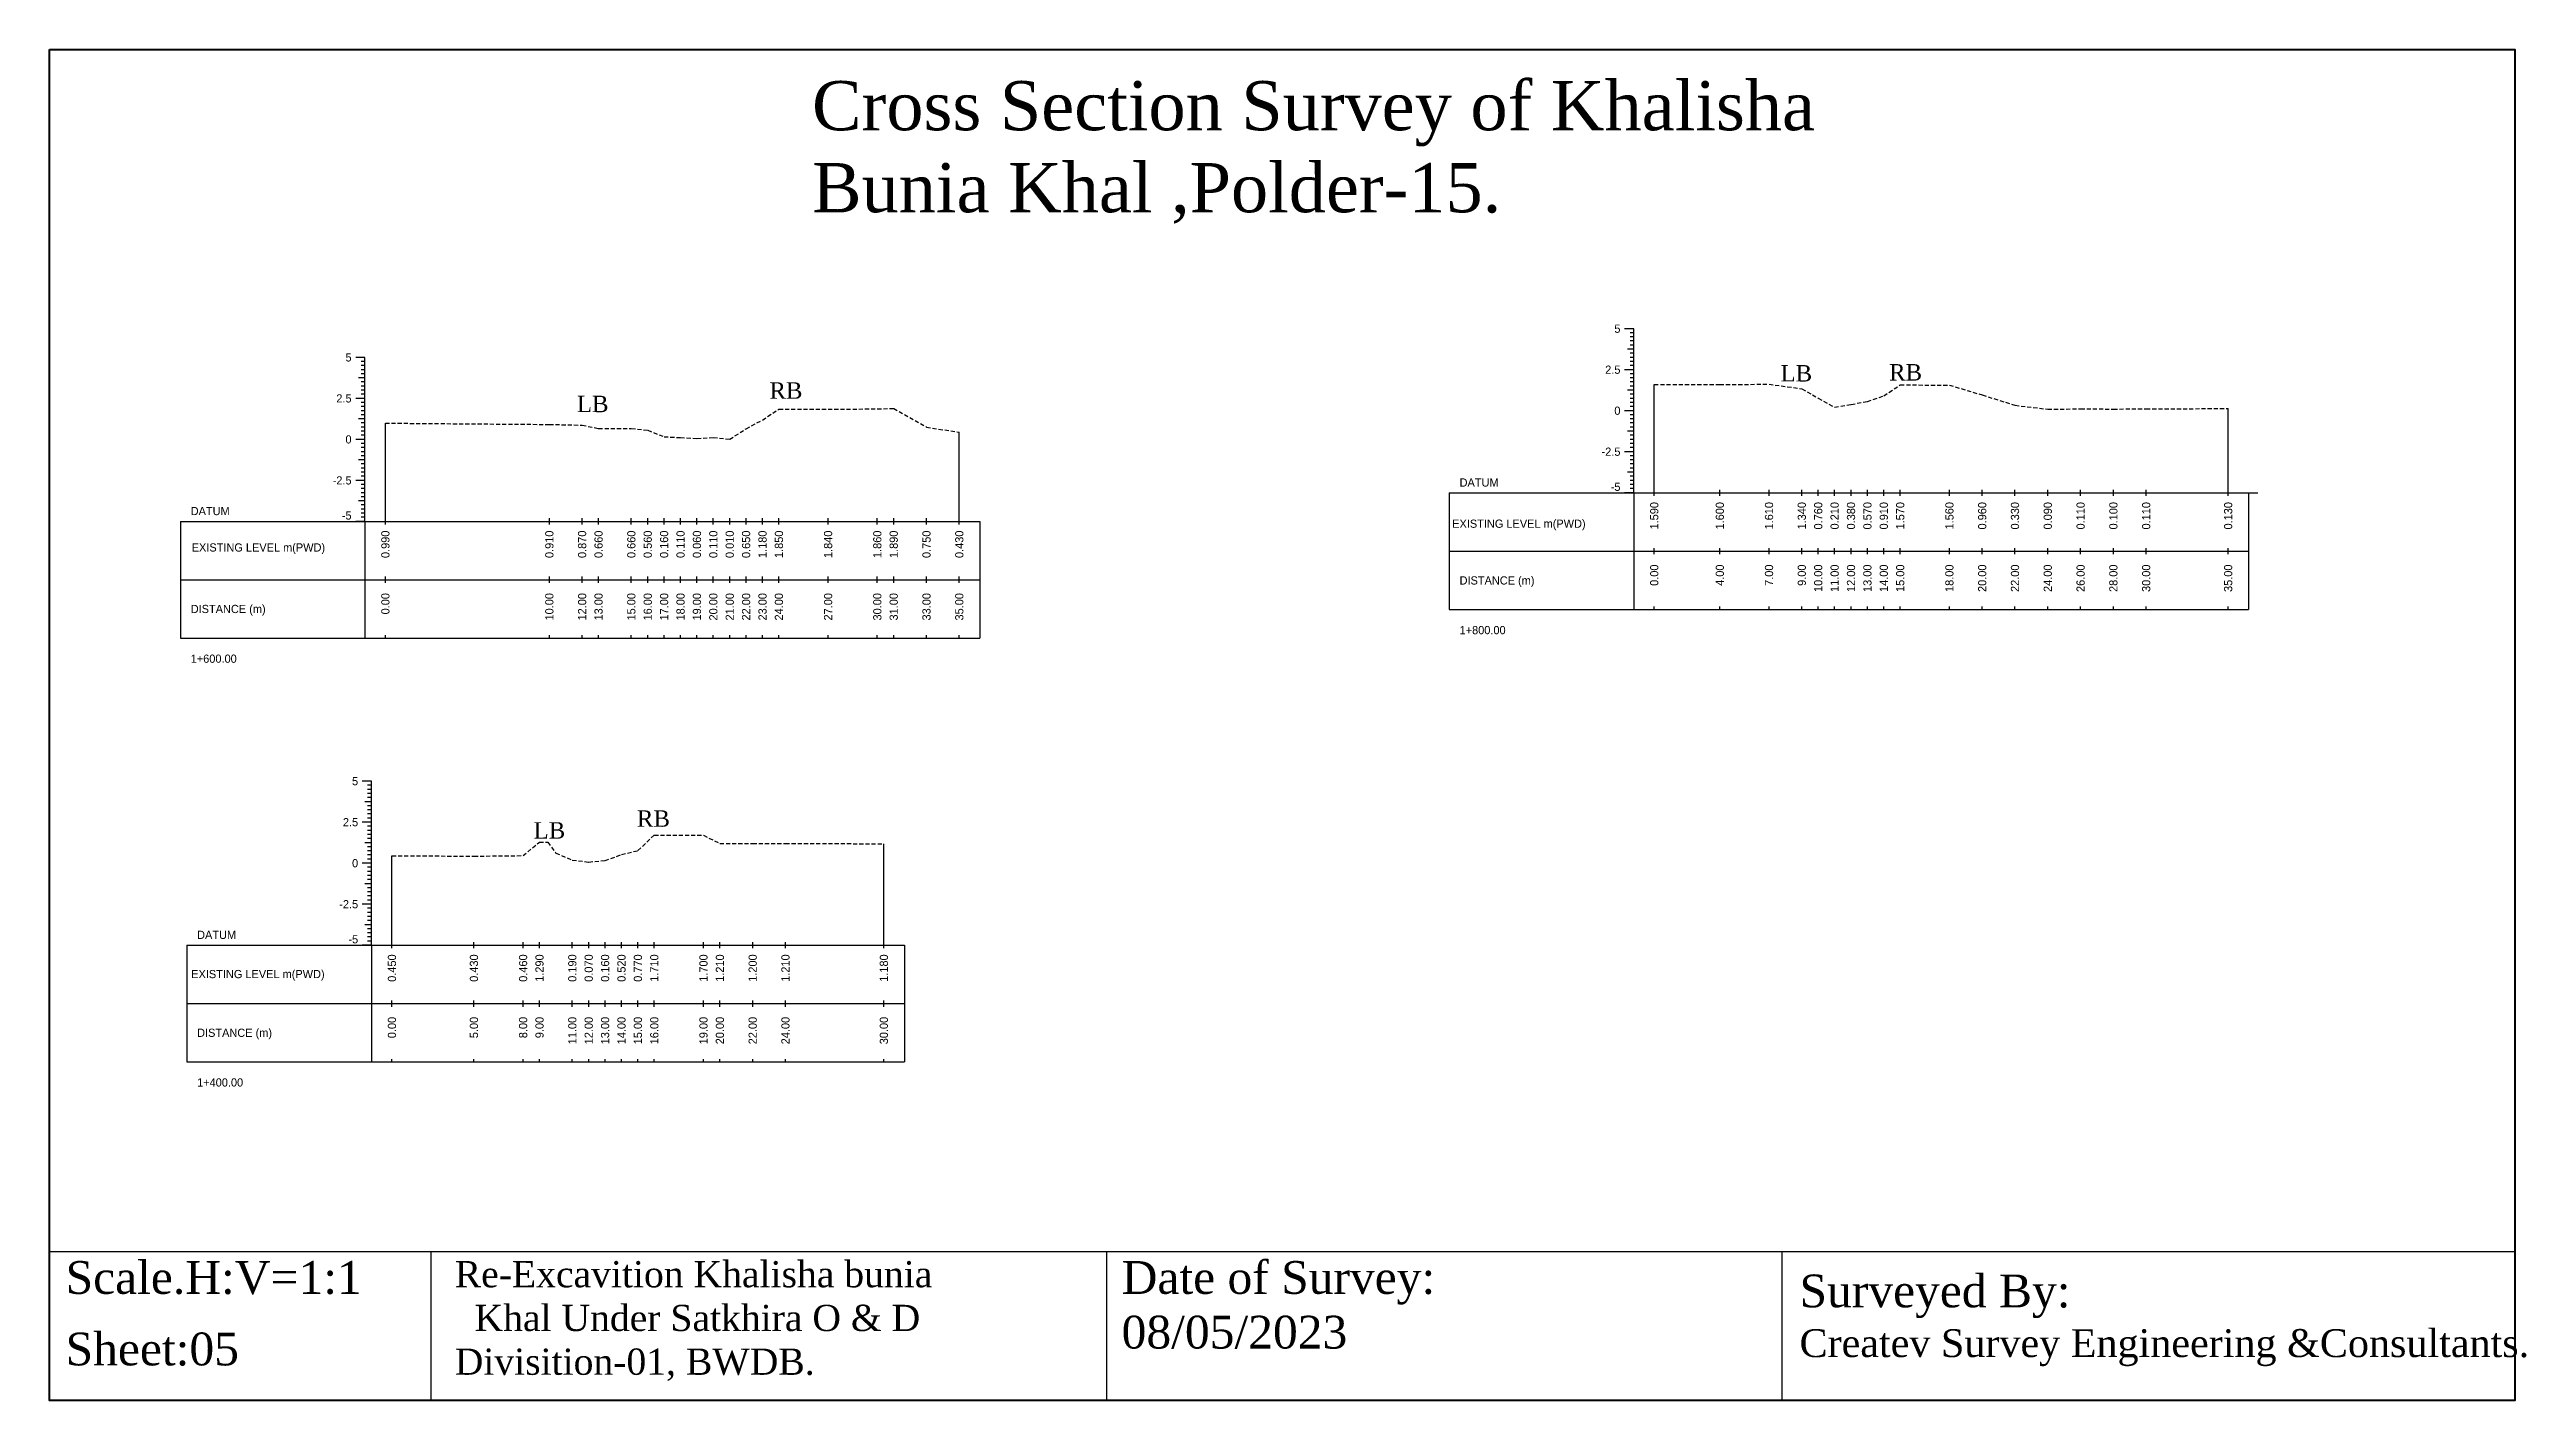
# Model space of a CAD drawing. Header units: inches. Extents: x 933 to 2044, y -1635 to -1096.
# Drawn here: x 932.9 to 1083.9, y -1634.7 to -1552.4 of the extents above; entities that cross this region are included whole.
import ezdxf
from ezdxf.enums import TextEntityAlignment as Align

# ---------------------------------------------------------------- set-up
doc = ezdxf.new("R2010")
doc.units = ezdxf.units.IN
doc.header["$MEASUREMENT"] = 0
doc.linetypes.add('HIDDEN', pattern=[0.375, 0.25, -0.125])
doc.layers.add('CS_Drawing', color=7, linetype='Continuous')
doc.layers.add('GL', color=3, linetype='HIDDEN')
doc.styles.add('romans', font='romans.shx')

msp = doc.modelspace()

# ---------------------------------------------------------------- texts
at = {"attachment_point": 1, "style": 'romans'}
for s, insert, char_height, width in [('{\\fTimes New Roman|b0|i0|c0|p18;Cross Section Survey of Khalisha Bunia Khal ,Polder-15.}', (979.38, -1554.28), 3, 72.2837), ('{\\fTimes New Roman|b0|i0|c0|p18;LB}', (1038.44, -1571.6), 1, 154.2752), ('{\\fTimes New Roman|b0|i0|c0|p18;RB}', (1045.06, -1571.54), 1, 154.2752), ('{\\fTimes New Roman|b0|i0|c0|p18;LB}', (965.04, -1573.47), 1, 154.2752), ('{\\fTimes New Roman|b0|i0|c0|p18;RB}', (976.78, -1572.65), 1, 154.2752), ('{\\fTimes New Roman|b0|i0|c0|p18;LB}', (962.4, -1599.47), 1, 154.2752), ('{\\fTimes New Roman|b0|i0|c0|p18;RB}', (968.7, -1598.75), 1, 154.2752), ('{\\fTimes New Roman|b0|i0|c0|p18;Scale.H:V=1:1}', (933.86, -1626.23), 2, 22.2708), ('{\\fTimes New Roman|b0|i0|c0|p18;Re-Excavition Khalisha bunia\\P  Khal Under Satkhira O & D    Divisition-01, BWDB.}', (957.59, -1626.23), 1.6, 38.8405), ('{\\fTimes New Roman|b0|i0|c0|p18;Date of Survey: 08/05/2023}', (998.26, -1626.23), 2, 22.2708), ('{\\fTimes New Roman|b0|i0|c0|p18;Surveyed By:                                     \\H0.85x;Createv Survey Engineering &Consultants.}', (1039.6, -1627.05), 2, 45.2193), ('{\\fTimes New Roman|b0|i0|c0|p18;Sheet:05}', (933.86, -1630.59), 2, 38.8405)]:
    msp.add_mtext(s, dxfattribs=dict(at, insert=insert, char_height=char_height, width=width))
at = {"layer": 'CS_Drawing'}
for s, p in [('5', (1028.68, -1569.38)), ('5', (951.3, -1571.13)), ('2.5', (1028.68, -1571.88)), ('2.5', (951.3, -1573.63)), ('0', (1028.68, -1574.38)), ('0', (951.3, -1576.13)), ('-2.5', (1028.68, -1576.88)), ('-2.5', (951.3, -1578.63)), ('5', (951.7, -1596.97)), ('2.5', (951.7, -1599.47)), ('0', (951.7, -1601.97)), ('-2.5', (951.7, -1604.47))]:
    msp.add_text(s, height=0.5, dxfattribs=at).set_placement(p, align=Align.MIDDLE_RIGHT)
for s, p in [('DATUM', (1018.87, -1578.76)), ('DATUM', (941.49, -1580.5)), ('EXISTING LEVEL m(PWD)', (1018.42, -1581.27)), ('EXISTING LEVEL m(PWD)', (941.55, -1582.72)), ('DISTANCE (m)', (1018.87, -1584.73)), ('DISTANCE (m)', (941.49, -1586.47)), ('1+800.00', (1018.87, -1587.76)), ('1+600.00', (941.49, -1589.5)), ('DATUM', (941.88, -1606.34)), ('EXISTING LEVEL m(PWD)', (941.52, -1608.73)), ('DISTANCE (m)', (941.88, -1612.31)), ('1+400.00', (941.88, -1615.34))]:
    msp.add_text(s, height=0.5, dxfattribs=at).set_placement(p, align=Align.MIDDLE_LEFT)
for p in [(1028.68, -1579.27), (951.3, -1581.02), (951.7, -1606.86)]:
    msp.add_text('-5', height=0.5, dxfattribs=at).set_placement(p, align=Align.RIGHT)
for s, p in [('1.590', (1030.74, -1579.95)), ('1.600', (1034.74, -1579.95)), ('1.610', (1037.74, -1579.95)), ('1.340', (1039.74, -1579.95)), ('0.760', (1040.74, -1579.95)), ('0.210', (1041.74, -1579.95)), ('0.380', (1042.74, -1579.95)), ('0.570', (1043.74, -1579.95)), ('0.910', (1044.74, -1579.95)), ('1.570', (1045.74, -1579.95)), ('1.560', (1048.74, -1579.95)), ('0.960', (1050.74, -1579.95)), ('0.330', (1052.74, -1579.95)), ('0.090', (1054.74, -1579.95)), ('0.110', (1056.74, -1579.95)), ('0.100', (1058.74, -1579.95)), ('0.110', (1060.74, -1579.95)), ('0.130', (1065.74, -1579.95)), ('0.990', (953.36, -1581.69)), ('0.910', (963.36, -1581.69)), ('0.870', (965.36, -1581.69)), ('0.660', (966.36, -1581.69)), ('0.660', (968.36, -1581.69)), ('0.560', (969.36, -1581.69)), ('0.160', (970.36, -1581.69)), ('0.110', (971.36, -1581.69)), ('0.060', (972.36, -1581.69)), ('0.110', (973.36, -1581.69)), ('0.010', (974.36, -1581.69)), ('0.650', (975.36, -1581.69)), ('1.180', (976.36, -1581.69)), ('1.850', (977.36, -1581.69)), ('1.840', (980.36, -1581.69)), ('1.860', (983.36, -1581.69)), ('1.890', (984.36, -1581.69)), ('0.750', (986.36, -1581.69)), ('0.430', (988.36, -1581.69)), ('0.00', (1030.74, -1583.76)), ('4.00', (1034.74, -1583.76)), ('7.00', (1037.74, -1583.76)), ('9.00', (1039.74, -1583.76)), ('10.00', (1040.74, -1583.76)), ('11.00', (1041.74, -1583.76)), ('12.00', (1042.74, -1583.76)), ('13.00', (1043.74, -1583.76)), ('14.00', (1044.74, -1583.76)), ('15.00', (1045.74, -1583.76)), ('18.00', (1048.74, -1583.76)), ('20.00', (1050.74, -1583.76)), ('22.00', (1052.74, -1583.76)), ('24.00', (1054.74, -1583.76)), ('26.00', (1056.74, -1583.76)), ('28.00', (1058.74, -1583.76)), ('30.00', (1060.74, -1583.76)), ('35.00', (1065.74, -1583.76)), ('0.00', (953.36, -1585.5)), ('10.00', (963.36, -1585.5)), ('12.00', (965.36, -1585.5)), ('13.00', (966.36, -1585.5)), ('15.00', (968.36, -1585.5)), ('16.00', (969.36, -1585.5)), ('17.00', (970.36, -1585.5)), ('18.00', (971.36, -1585.5)), ('19.00', (972.36, -1585.5)), ('20.00', (973.36, -1585.5)), ('21.00', (974.36, -1585.5)), ('22.00', (975.36, -1585.5)), ('23.00', (976.36, -1585.5)), ('24.00', (977.36, -1585.5)), ('27.00', (980.36, -1585.5)), ('30.00', (983.36, -1585.5)), ('31.00', (984.36, -1585.5)), ('33.00', (986.36, -1585.5)), ('35.00', (988.36, -1585.5)), ('0.450', (953.76, -1607.53)), ('0.430', (958.76, -1607.53)), ('0.460', (961.76, -1607.53)), ('1.290', (962.76, -1607.53)), ('0.190', (964.76, -1607.53)), ('0.070', (965.76, -1607.53)), ('0.160', (966.76, -1607.53)), ('0.520', (967.76, -1607.53)), ('0.770', (968.76, -1607.53)), ('1.710', (969.76, -1607.53)), ('1.700', (972.76, -1607.53)), ('1.210', (973.76, -1607.53)), ('1.200', (975.76, -1607.53)), ('1.210', (977.76, -1607.53)), ('1.180', (983.76, -1607.53)), ('0.00', (953.76, -1611.34)), ('5.00', (958.76, -1611.34)), ('8.00', (961.76, -1611.34)), ('9.00', (962.76, -1611.34)), ('11.00', (964.76, -1611.34)), ('12.00', (965.76, -1611.34)), ('13.00', (966.76, -1611.34)), ('14.00', (967.76, -1611.34)), ('15.00', (968.76, -1611.34)), ('16.00', (969.76, -1611.34)), ('19.00', (972.76, -1611.34)), ('20.00', (973.76, -1611.34)), ('22.00', (975.76, -1611.34)), ('24.00', (977.76, -1611.34)), ('30.00', (983.76, -1611.34))]:
    msp.add_text(s, height=0.5, rotation=90, dxfattribs=at).set_placement(p, align=Align.MIDDLE_RIGHT)

# ---------------------------------------------------------------- linework, layer by layer
at = {"color": 4, "lineweight": 40}
msp.add_lwpolyline([(932.88, -1552.36), (1083.22, -1552.36), (1083.22, -1634.73), (932.88, -1634.73)], close=True, dxfattribs=at)
for points in [[(1083.22, -1552.36), (1083.22, -1634.73)], [(932.88, -1625.65), (1083.22, -1625.65)], [(932.88, -1625.65), (932.88, -1634.73)], [(956.13, -1625.65), (956.13, -1634.73)], [(997.33, -1625.65), (997.33, -1634.73)], [(1038.53, -1625.65), (1038.53, -1634.73)]]:
    msp.add_lwpolyline(points)
at = {"layer": 'CS_Drawing'}
for p, q in [((1029.49, -1569.38), (1028.93, -1569.38)), ((1029.49, -1569.38), (1029.1, -1569.38)), ((1029.49, -1569.38), (1029.27, -1569.38)), ((1029.49, -1579.38), (1029.49, -1569.38)), ((1029.49, -1570.63), (1029.1, -1570.63)), ((1029.49, -1569.63), (1029.27, -1569.63)), ((1029.49, -1569.88), (1029.27, -1569.88)), ((1029.49, -1570.13), (1029.27, -1570.13)), ((1029.49, -1570.38), (1029.27, -1570.38)), ((1029.49, -1570.63), (1029.27, -1570.63)), ((1029.49, -1570.88), (1029.27, -1570.88)), ((952.11, -1571.13), (951.55, -1571.13)), ((952.11, -1571.13), (951.72, -1571.13)), ((952.11, -1572.38), (951.72, -1572.38)), ((952.11, -1571.13), (951.89, -1571.13)), ((952.11, -1571.38), (951.89, -1571.38)), ((952.11, -1571.63), (951.89, -1571.63)), ((952.11, -1571.88), (951.89, -1571.88)), ((952.11, -1572.13), (951.89, -1572.13)), ((952.11, -1572.38), (951.89, -1572.38)), ((952.11, -1581.13), (952.11, -1571.13)), ((1029.49, -1571.88), (1028.93, -1571.88)), ((1029.49, -1571.88), (1029.1, -1571.88)), ((1029.49, -1571.13), (1029.27, -1571.13)), ((1029.49, -1571.38), (1029.27, -1571.38)), ((1029.49, -1571.63), (1029.27, -1571.63)), ((1029.49, -1571.88), (1029.27, -1571.88)), ((1029.49, -1572.13), (1029.27, -1572.13)), ((1029.49, -1572.38), (1029.27, -1572.38)), ((952.11, -1573.63), (951.55, -1573.63)), ((952.11, -1573.63), (951.72, -1573.63)), ((952.11, -1572.63), (951.89, -1572.63)), ((952.11, -1572.88), (951.89, -1572.88)), ((952.11, -1573.13), (951.89, -1573.13)), ((952.11, -1573.38), (951.89, -1573.38)), ((952.11, -1573.63), (951.89, -1573.63)), ((952.11, -1573.88), (951.89, -1573.88)), ((1029.49, -1573.13), (1029.1, -1573.13)), ((1029.49, -1572.63), (1029.27, -1572.63)), ((1029.49, -1572.88), (1029.27, -1572.88)), ((1029.49, -1573.13), (1029.27, -1573.13)), ((1029.49, -1573.38), (1029.27, -1573.38)), ((1029.49, -1573.63), (1029.27, -1573.63)), ((1029.49, -1573.88), (1029.27, -1573.88)), ((1030.74, -1579.38), (1030.74, -1572.79)), ((952.11, -1574.88), (951.72, -1574.88)), ((952.11, -1574.13), (951.89, -1574.13)), ((952.11, -1574.38), (951.89, -1574.38)), ((952.11, -1574.63), (951.89, -1574.63)), ((952.11, -1574.88), (951.89, -1574.88)), ((952.11, -1575.13), (951.89, -1575.13)), ((952.11, -1575.38), (951.89, -1575.38)), ((953.36, -1581.13), (953.36, -1575.14)), ((1029.49, -1574.38), (1028.93, -1574.38)), ((1029.49, -1574.38), (1029.1, -1574.38)), ((1029.49, -1574.13), (1029.27, -1574.13)), ((1029.49, -1574.38), (1029.27, -1574.38)), ((1029.49, -1574.63), (1029.27, -1574.63)), ((1029.49, -1574.88), (1029.27, -1574.88)), ((1029.49, -1575.13), (1029.27, -1575.13)), ((1029.49, -1575.38), (1029.27, -1575.38)), ((1065.74, -1579.38), (1065.74, -1574.25)), ((952.11, -1576.13), (951.55, -1576.13)), ((952.11, -1576.13), (951.72, -1576.13)), ((952.11, -1575.63), (951.89, -1575.63)), ((952.11, -1575.88), (951.89, -1575.88)), ((952.11, -1576.13), (951.89, -1576.13)), ((952.11, -1576.38), (951.89, -1576.38)), ((952.11, -1576.63), (951.89, -1576.63)), ((952.11, -1576.88), (951.89, -1576.88)), ((988.36, -1581.13), (988.36, -1575.7)), ((1029.49, -1576.88), (1028.93, -1576.88)), ((1029.49, -1575.63), (1029.1, -1575.63)), ((1029.49, -1576.88), (1029.1, -1576.88)), ((1029.49, -1575.63), (1029.27, -1575.63)), ((1029.49, -1575.88), (1029.27, -1575.88)), ((1029.49, -1576.13), (1029.27, -1576.13)), ((1029.49, -1576.38), (1029.27, -1576.38)), ((1029.49, -1576.63), (1029.27, -1576.63)), ((1029.49, -1576.88), (1029.27, -1576.88)), ((952.11, -1577.38), (951.72, -1577.38)), ((952.11, -1577.13), (951.89, -1577.13)), ((952.11, -1577.38), (951.89, -1577.38)), ((952.11, -1577.63), (951.89, -1577.63)), ((952.11, -1577.88), (951.89, -1577.88)), ((952.11, -1578.13), (951.89, -1578.13)), ((952.11, -1578.38), (951.89, -1578.38)), ((1029.49, -1578.13), (1029.1, -1578.13)), ((1029.49, -1577.13), (1029.27, -1577.13)), ((1029.49, -1577.38), (1029.27, -1577.38)), ((1029.49, -1577.63), (1029.27, -1577.63)), ((1029.49, -1577.88), (1029.27, -1577.88)), ((1029.49, -1578.13), (1029.27, -1578.13)), ((1029.49, -1578.38), (1029.27, -1578.38)), ((952.11, -1578.63), (951.55, -1578.63)), ((952.11, -1578.63), (951.72, -1578.63)), ((952.11, -1579.88), (951.72, -1579.88)), ((952.11, -1578.63), (951.89, -1578.63)), ((952.11, -1578.88), (951.89, -1578.88)), ((952.11, -1579.13), (951.89, -1579.13)), ((952.11, -1579.38), (951.89, -1579.38)), ((952.11, -1579.63), (951.89, -1579.63)), ((952.11, -1579.88), (951.89, -1579.88)), ((1018.24, -1579.38), (1029.49, -1579.38)), ((1018.24, -1579.38), (1018.24, -1586.51)), ((1029.49, -1579.38), (1028.93, -1579.38)), ((1029.49, -1579.38), (1029.1, -1579.38)), ((1029.49, -1578.63), (1029.27, -1578.63)), ((1029.49, -1578.88), (1029.27, -1578.88)), ((1029.49, -1579.13), (1029.27, -1579.13)), ((1029.49, -1579.38), (1029.27, -1579.38)), ((1029.49, -1579.38), (1066.99, -1579.38)), ((1029.49, -1579.38), (1029.49, -1586.51)), ((1030.74, -1579.57), (1030.74, -1579.2)), ((1034.74, -1579.57), (1034.74, -1579.2)), ((1037.74, -1579.57), (1037.74, -1579.2)), ((1039.74, -1579.57), (1039.74, -1579.2)), ((1040.74, -1579.57), (1040.74, -1579.2)), ((1041.74, -1579.57), (1041.74, -1579.2)), ((1042.74, -1579.57), (1042.74, -1579.2)), ((1043.74, -1579.57), (1043.74, -1579.2)), ((1044.74, -1579.57), (1044.74, -1579.2)), ((1045.74, -1579.57), (1045.74, -1579.2)), ((1048.74, -1579.57), (1048.74, -1579.2)), ((1050.74, -1579.57), (1050.74, -1579.2)), ((1052.74, -1579.57), (1052.74, -1579.2)), ((1054.74, -1579.57), (1054.74, -1579.2)), ((1056.74, -1579.57), (1056.74, -1579.2)), ((1058.74, -1579.57), (1058.74, -1579.2)), ((1060.74, -1579.57), (1060.74, -1579.2)), ((1065.74, -1579.57), (1065.74, -1579.2)), ((1066.99, -1579.38), (1067.55, -1579.38)), ((1066.99, -1579.38), (1067.39, -1579.38)), ((1066.99, -1579.38), (1067.22, -1579.38)), ((1066.99, -1579.38), (1066.99, -1586.51)), ((940.86, -1581.13), (952.11, -1581.13)), ((940.86, -1581.13), (940.86, -1588.25)), ((952.11, -1581.13), (951.55, -1581.13)), ((952.11, -1581.13), (951.72, -1581.13)), ((952.11, -1580.13), (951.89, -1580.13)), ((952.11, -1580.38), (951.89, -1580.38)), ((952.11, -1580.63), (951.89, -1580.63)), ((952.11, -1580.88), (951.89, -1580.88)), ((952.11, -1581.13), (951.89, -1581.13)), ((952.11, -1581.13), (989.61, -1581.13)), ((952.11, -1581.13), (952.11, -1588.25)), ((953.36, -1581.32), (953.36, -1580.94)), ((963.36, -1581.32), (963.36, -1580.94)), ((965.36, -1581.32), (965.36, -1580.94)), ((966.36, -1581.32), (966.36, -1580.94)), ((968.36, -1581.32), (968.36, -1580.94)), ((969.36, -1581.32), (969.36, -1580.94)), ((970.36, -1581.32), (970.36, -1580.94)), ((971.36, -1581.32), (971.36, -1580.94)), ((972.36, -1581.32), (972.36, -1580.94)), ((973.36, -1581.32), (973.36, -1580.94)), ((974.36, -1581.32), (974.36, -1580.94)), ((975.36, -1581.32), (975.36, -1580.94)), ((976.36, -1581.32), (976.36, -1580.94)), ((977.36, -1581.32), (977.36, -1580.94)), ((980.36, -1581.32), (980.36, -1580.94)), ((983.36, -1581.32), (983.36, -1580.94)), ((984.36, -1581.32), (984.36, -1580.94)), ((986.36, -1581.32), (986.36, -1580.94)), ((988.36, -1581.32), (988.36, -1580.94)), ((989.61, -1581.13), (989.61, -1588.25)), ((1018.24, -1582.95), (1029.49, -1582.95)), ((1029.49, -1582.95), (1066.99, -1582.95)), ((1029.49, -1582.95), (1066.99, -1582.95)), ((1030.74, -1583.13), (1030.74, -1582.76)), ((1034.74, -1583.13), (1034.74, -1582.76)), ((1037.74, -1583.13), (1037.74, -1582.76)), ((1039.74, -1583.13), (1039.74, -1582.76)), ((1040.74, -1583.13), (1040.74, -1582.76)), ((1041.74, -1583.13), (1041.74, -1582.76)), ((1042.74, -1583.13), (1042.74, -1582.76)), ((1043.74, -1583.13), (1043.74, -1582.76)), ((1044.74, -1583.13), (1044.74, -1582.76)), ((1045.74, -1583.13), (1045.74, -1582.76)), ((1048.74, -1583.13), (1048.74, -1582.76)), ((1050.74, -1583.13), (1050.74, -1582.76)), ((1052.74, -1583.13), (1052.74, -1582.76)), ((1054.74, -1583.13), (1054.74, -1582.76)), ((1056.74, -1583.13), (1056.74, -1582.76)), ((1058.74, -1583.13), (1058.74, -1582.76)), ((1060.74, -1583.13), (1060.74, -1582.76)), ((1065.74, -1583.13), (1065.74, -1582.76)), ((953.36, -1584.88), (953.36, -1584.5)), ((963.36, -1584.88), (963.36, -1584.5)), ((965.36, -1584.88), (965.36, -1584.5)), ((966.36, -1584.88), (966.36, -1584.5)), ((968.36, -1584.88), (968.36, -1584.5)), ((969.36, -1584.88), (969.36, -1584.5)), ((970.36, -1584.88), (970.36, -1584.5)), ((971.36, -1584.88), (971.36, -1584.5)), ((972.36, -1584.88), (972.36, -1584.5)), ((973.36, -1584.88), (973.36, -1584.5)), ((974.36, -1584.88), (974.36, -1584.5)), ((975.36, -1584.88), (975.36, -1584.5)), ((976.36, -1584.88), (976.36, -1584.5)), ((977.36, -1584.88), (977.36, -1584.5)), ((980.36, -1584.88), (980.36, -1584.5)), ((983.36, -1584.88), (983.36, -1584.5)), ((984.36, -1584.88), (984.36, -1584.5)), ((986.36, -1584.88), (986.36, -1584.5)), ((988.36, -1584.88), (988.36, -1584.5)), ((940.86, -1584.69), (952.11, -1584.69)), ((952.11, -1584.69), (989.61, -1584.69)), ((952.11, -1584.69), (989.61, -1584.69)), ((1018.24, -1586.51), (1029.49, -1586.51)), ((1029.49, -1586.51), (1066.99, -1586.51)), ((1030.74, -1586.51), (1030.74, -1586.32)), ((1034.74, -1586.51), (1034.74, -1586.32)), ((1037.74, -1586.51), (1037.74, -1586.32)), ((1039.74, -1586.51), (1039.74, -1586.32)), ((1040.74, -1586.51), (1040.74, -1586.32)), ((1041.74, -1586.51), (1041.74, -1586.32)), ((1042.74, -1586.51), (1042.74, -1586.32)), ((1043.74, -1586.51), (1043.74, -1586.32)), ((1044.74, -1586.51), (1044.74, -1586.32)), ((1045.74, -1586.51), (1045.74, -1586.32)), ((1048.74, -1586.51), (1048.74, -1586.32)), ((1050.74, -1586.51), (1050.74, -1586.32)), ((1052.74, -1586.51), (1052.74, -1586.32)), ((1054.74, -1586.51), (1054.74, -1586.32)), ((1056.74, -1586.51), (1056.74, -1586.32)), ((1058.74, -1586.51), (1058.74, -1586.32)), ((1060.74, -1586.51), (1060.74, -1586.32)), ((1065.74, -1586.51), (1065.74, -1586.32)), ((940.86, -1588.25), (952.11, -1588.25)), ((952.11, -1588.25), (989.61, -1588.25)), ((953.36, -1588.25), (953.36, -1588.07)), ((963.36, -1588.25), (963.36, -1588.07)), ((965.36, -1588.25), (965.36, -1588.07)), ((966.36, -1588.25), (966.36, -1588.07)), ((968.36, -1588.25), (968.36, -1588.07)), ((969.36, -1588.25), (969.36, -1588.07)), ((970.36, -1588.25), (970.36, -1588.07)), ((971.36, -1588.25), (971.36, -1588.07)), ((972.36, -1588.25), (972.36, -1588.07)), ((973.36, -1588.25), (973.36, -1588.07)), ((974.36, -1588.25), (974.36, -1588.07)), ((975.36, -1588.25), (975.36, -1588.07)), ((976.36, -1588.25), (976.36, -1588.07)), ((977.36, -1588.25), (977.36, -1588.07)), ((980.36, -1588.25), (980.36, -1588.07)), ((983.36, -1588.25), (983.36, -1588.07)), ((984.36, -1588.25), (984.36, -1588.07)), ((986.36, -1588.25), (986.36, -1588.07)), ((988.36, -1588.25), (988.36, -1588.07)), ((952.51, -1596.97), (951.95, -1596.97)), ((952.51, -1596.97), (952.11, -1596.97)), ((952.51, -1596.97), (952.28, -1596.97)), ((952.51, -1597.22), (952.28, -1597.22)), ((952.51, -1597.47), (952.28, -1597.47)), ((952.51, -1597.72), (952.28, -1597.72)), ((952.51, -1597.97), (952.28, -1597.97)), ((952.51, -1606.97), (952.51, -1596.97)), ((952.51, -1599.47), (951.95, -1599.47)), ((952.51, -1598.22), (952.11, -1598.22)), ((952.51, -1599.47), (952.11, -1599.47)), ((952.51, -1598.22), (952.28, -1598.22)), ((952.51, -1598.47), (952.28, -1598.47)), ((952.51, -1598.72), (952.28, -1598.72)), ((952.51, -1598.97), (952.28, -1598.97)), ((952.51, -1599.22), (952.28, -1599.22)), ((952.51, -1599.47), (952.28, -1599.47)), ((952.51, -1600.72), (952.11, -1600.72)), ((952.51, -1599.72), (952.28, -1599.72)), ((952.51, -1599.97), (952.28, -1599.97)), ((952.51, -1600.22), (952.28, -1600.22)), ((952.51, -1600.47), (952.28, -1600.47)), ((952.51, -1600.72), (952.28, -1600.72)), ((952.51, -1600.97), (952.28, -1600.97)), ((983.76, -1606.97), (983.76, -1600.79)), ((952.51, -1601.97), (951.95, -1601.97)), ((952.51, -1601.97), (952.11, -1601.97)), ((952.51, -1601.22), (952.28, -1601.22)), ((952.51, -1601.47), (952.28, -1601.47)), ((952.51, -1601.72), (952.28, -1601.72)), ((952.51, -1601.97), (952.28, -1601.97)), ((952.51, -1602.22), (952.28, -1602.22)), ((952.51, -1602.47), (952.28, -1602.47)), ((953.76, -1606.97), (953.76, -1601.52)), ((952.51, -1603.22), (952.11, -1603.22)), ((952.51, -1602.72), (952.28, -1602.72)), ((952.51, -1602.97), (952.28, -1602.97)), ((952.51, -1603.22), (952.28, -1603.22)), ((952.51, -1603.47), (952.28, -1603.47)), ((952.51, -1603.72), (952.28, -1603.72)), ((952.51, -1603.97), (952.28, -1603.97)), ((952.51, -1604.47), (951.95, -1604.47)), ((952.51, -1604.47), (952.11, -1604.47)), ((952.51, -1604.22), (952.28, -1604.22)), ((952.51, -1604.47), (952.28, -1604.47)), ((952.51, -1604.72), (952.28, -1604.72)), ((952.51, -1604.97), (952.28, -1604.97)), ((952.51, -1605.22), (952.28, -1605.22)), ((952.51, -1605.47), (952.28, -1605.47)), ((941.26, -1606.97), (952.51, -1606.97)), ((941.26, -1606.97), (941.26, -1614.09)), ((952.51, -1606.97), (951.95, -1606.97)), ((952.51, -1605.72), (952.11, -1605.72)), ((952.51, -1606.97), (952.11, -1606.97)), ((952.51, -1605.72), (952.28, -1605.72)), ((952.51, -1605.97), (952.28, -1605.97)), ((952.51, -1606.22), (952.28, -1606.22)), ((952.51, -1606.47), (952.28, -1606.47)), ((952.51, -1606.72), (952.28, -1606.72)), ((952.51, -1606.97), (952.28, -1606.97)), ((952.51, -1606.97), (985.01, -1606.97)), ((952.51, -1606.97), (952.51, -1614.09)), ((953.76, -1607.16), (953.76, -1606.78)), ((958.76, -1607.16), (958.76, -1606.78)), ((961.76, -1607.16), (961.76, -1606.78)), ((962.76, -1607.16), (962.76, -1606.78)), ((964.76, -1607.16), (964.76, -1606.78)), ((965.76, -1607.16), (965.76, -1606.78)), ((966.76, -1607.16), (966.76, -1606.78)), ((967.76, -1607.16), (967.76, -1606.78)), ((968.76, -1607.16), (968.76, -1606.78)), ((969.76, -1607.16), (969.76, -1606.78)), ((972.76, -1607.16), (972.76, -1606.78)), ((973.76, -1607.16), (973.76, -1606.78)), ((975.76, -1607.16), (975.76, -1606.78)), ((977.76, -1607.16), (977.76, -1606.78)), ((983.76, -1607.16), (983.76, -1606.78)), ((985.01, -1606.97), (985.01, -1614.09)), ((941.26, -1610.53), (952.51, -1610.53)), ((952.51, -1610.53), (985.01, -1610.53)), ((952.51, -1610.53), (985.01, -1610.53)), ((953.76, -1610.72), (953.76, -1610.34)), ((958.76, -1610.72), (958.76, -1610.34)), ((961.76, -1610.72), (961.76, -1610.34)), ((962.76, -1610.72), (962.76, -1610.34)), ((964.76, -1610.72), (964.76, -1610.34)), ((965.76, -1610.72), (965.76, -1610.34)), ((966.76, -1610.72), (966.76, -1610.34)), ((967.76, -1610.72), (967.76, -1610.34)), ((968.76, -1610.72), (968.76, -1610.34)), ((969.76, -1610.72), (969.76, -1610.34)), ((972.76, -1610.72), (972.76, -1610.34)), ((973.76, -1610.72), (973.76, -1610.34)), ((975.76, -1610.72), (975.76, -1610.34)), ((977.76, -1610.72), (977.76, -1610.34)), ((983.76, -1610.72), (983.76, -1610.34)), ((941.26, -1614.09), (952.51, -1614.09)), ((952.51, -1614.09), (985.01, -1614.09)), ((953.76, -1614.09), (953.76, -1613.91)), ((958.76, -1614.09), (958.76, -1613.91)), ((961.76, -1614.09), (961.76, -1613.91)), ((962.76, -1614.09), (962.76, -1613.91)), ((964.76, -1614.09), (964.76, -1613.91)), ((965.76, -1614.09), (965.76, -1613.91)), ((966.76, -1614.09), (966.76, -1613.91)), ((967.76, -1614.09), (967.76, -1613.91)), ((968.76, -1614.09), (968.76, -1613.91)), ((969.76, -1614.09), (969.76, -1613.91)), ((972.76, -1614.09), (972.76, -1613.91)), ((973.76, -1614.09), (973.76, -1613.91)), ((975.76, -1614.09), (975.76, -1613.91)), ((977.76, -1614.09), (977.76, -1613.91)), ((983.76, -1614.09), (983.76, -1613.91))]:
    msp.add_line(p, q, dxfattribs=at)
at = {"layer": 'GL'}
for points in [[(1030.74, -1572.79), (1034.74, -1572.78), (1037.74, -1572.77), (1039.74, -1573.04), (1040.74, -1573.62), (1041.74, -1574.17), (1042.74, -1574), (1043.74, -1573.81), (1044.74, -1573.47), (1045.74, -1572.81), (1048.74, -1572.82), (1050.74, -1573.42), (1052.74, -1574.05), (1054.74, -1574.29), (1056.74, -1574.27), (1058.74, -1574.28), (1060.74, -1574.27), (1065.74, -1574.25), (1065.74, -1574.25)], [(953.36, -1575.14), (963.36, -1575.22), (965.36, -1575.26), (966.36, -1575.47), (968.36, -1575.47), (969.36, -1575.57), (970.36, -1575.97), (971.36, -1576.02), (972.36, -1576.07), (973.36, -1576.02), (974.36, -1576.12), (975.36, -1575.48), (976.36, -1574.95), (977.36, -1574.28), (980.36, -1574.29), (983.36, -1574.27), (984.36, -1574.24), (986.36, -1575.38), (988.36, -1575.7)], [(953.76, -1601.52), (958.76, -1601.54), (961.76, -1601.51), (962.76, -1600.68), (963.26, -1600.69), (963.76, -1601.35), (964.76, -1601.78), (965.76, -1601.9), (966.76, -1601.81), (967.76, -1601.45), (968.76, -1601.2), (969.76, -1600.26), (972.76, -1600.27), (973.76, -1600.76), (975.76, -1600.77), (977.76, -1600.76), (983.76, -1600.79)]]:
    msp.add_lwpolyline(points, dxfattribs=at)

msp.set_redraw_order([(e.dxf.handle, doc.entitydb.next_handle()) for e in msp.query("TEXT MTEXT ATTDEF DIMENSION ARC_DIMENSION")])  # texts and dimensions are drawn at this point

doc.saveas('drawing.dxf')
